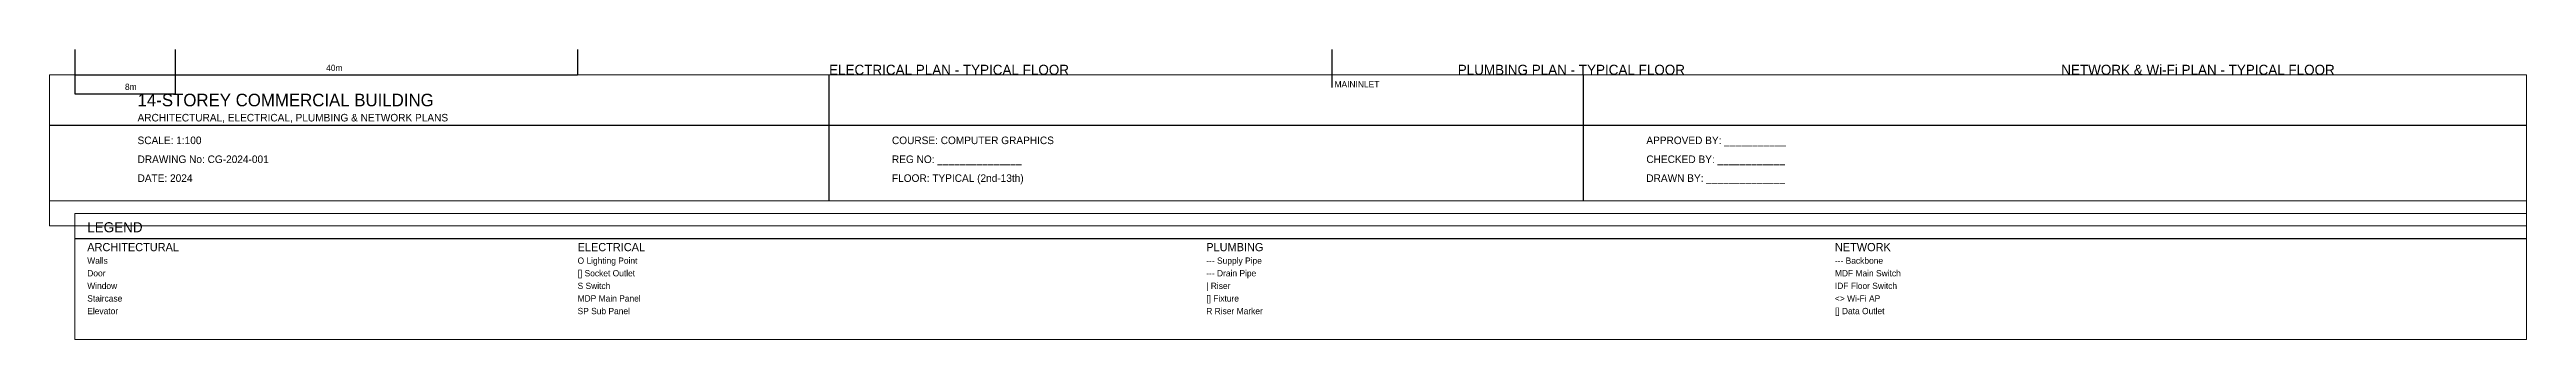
# Model space of a CAD drawing. Header units: metres. Extents: x -4 to 195, y -23 to 23.
# Drawn here: x -2 to 195, y -23 to 0 of the extents above; entities that cross this region are included whole.
import ezdxf

# ---------------------------------------------------------------- set-up
doc = ezdxf.new("R2010")
doc.units = ezdxf.units.M
for name, color, linetype in [('A-DIM', 7, 'Continuous'), ('BORDER', 7, 'Continuous'), ('E-TEXT', 7, 'Continuous'), ('LEGEND', 7, 'Continuous'), ('N-TEXT', 7, 'Continuous'), ('P-RISER', 1, 'Continuous'), ('P-TEXT', 7, 'Continuous'), ('TITLE', 7, 'Continuous')]:
    doc.layers.add(name, color=color, linetype=linetype)

msp = doc.modelspace()

# ---------------------------------------------------------------- texts
at = {"layer": 'A-DIM'}
for s, p in [('40m', (20, -1.7)), ('8m', (4, -3.2))]:
    msp.add_text(s, height=0.5, dxfattribs=at).set_placement(p)
at = {"layer": 'E-TEXT'}
msp.add_text('ELECTRICAL PLAN - TYPICAL FLOOR', height=0.8, dxfattribs=at).set_placement((60, -2))
at = {"layer": 'LEGEND'}
for s, height, p in [('LEGEND', 0.8, (1, -14.5)), ('ARCHITECTURAL', 0.65, (1, -16)), ('ELECTRICAL', 0.65, (40, -16)), ('PLUMBING', 0.65, (90, -16)), ('NETWORK', 0.65, (140, -16)), ('Walls', 0.5, (1, -17)), ('Door', 0.5, (1, -18)), ('O Lighting Point', 0.5, (40, -17)), ('[] Socket Outlet', 0.5, (40, -18)), ('--- Supply Pipe', 0.5, (90, -17)), ('--- Drain Pipe', 0.5, (90, -18)), ('--- Backbone', 0.5, (140, -17)), ('MDF Main Switch', 0.5, (140, -18)), ('Window', 0.5, (1, -19)), ('Staircase', 0.5, (1, -20)), ('S Switch', 0.5, (40, -19)), ('MDP Main Panel', 0.5, (40, -20)), ('[] Fixture', 0.5, (90, -20)), ('| Riser', 0.5, (90, -19)), ('<> Wi-Fi AP', 0.5, (140, -20)), ('IDF Floor Switch', 0.5, (140, -19)), ('Elevator', 0.5, (1, -21)), ('SP Sub Panel', 0.5, (40, -21)), ('R Riser Marker', 0.5, (90, -21)), ('[] Data Outlet', 0.5, (140, -21))]:
    msp.add_text(s, height=height, dxfattribs=at).set_placement(p)
at = {"layer": 'N-TEXT'}
msp.add_text('NETWORK & Wi-Fi PLAN - TYPICAL FLOOR', height=0.8, dxfattribs=at).set_placement((158, -2))
at = {"layer": 'P-TEXT'}
for s, height, p in [('PLUMBING PLAN - TYPICAL FLOOR', 0.8, (110, -2)), ('MAININLET', 0.5, (100.2, -3))]:
    msp.add_text(s, height=height, dxfattribs=at).set_placement(p)
at = {"layer": 'TITLE'}
for s, height, p in [('14-STOREY COMMERCIAL BUILDING', 1, (5, -4.5)), ('ARCHITECTURAL, ELECTRICAL, PLUMBING & NETWORK PLANS', 0.6, (5, -5.7)), ('SCALE: 1:100', 0.6, (5, -7.5)), ('COURSE: COMPUTER GRAPHICS', 0.6, (65, -7.5)), ('APPROVED BY: ___________', 0.6, (125, -7.5)), ('DRAWING No: CG-2024-001', 0.6, (5, -9)), ('REG NO: _______________', 0.6, (65, -9)), ('CHECKED BY: ____________', 0.6, (125, -9)), ('DATE: 2024', 0.6, (5, -10.5)), ('FLOOR: TYPICAL (2nd-13th)', 0.6, (65, -10.5)), ('DRAWN BY: ______________', 0.6, (125, -10.5))]:
    msp.add_text(s, height=height, dxfattribs=at).set_placement(p)

# ---------------------------------------------------------------- linework, layer by layer
at = {"layer": 'A-DIM'}
for p, q in [((0, 0), (0, -2)), ((0, 0), (0, -3.5)), ((8, 0), (8, -3.5)), ((40, 0), (40, -2)), ((0, -2), (40, -2)), ((0, -3.5), (8, -3.5))]:
    msp.add_line(p, q, dxfattribs=at)
at = {"layer": 'BORDER', "lineweight": 0}
msp.add_lwpolyline([(-2, -14), (195, -14), (195, -2), (-2, -2), (-2, -14)], dxfattribs=at)
at = {"layer": 'LEGEND'}
msp.add_line((0, -15), (195, -15), dxfattribs=at)
at = {"layer": 'LEGEND', "lineweight": 0}
msp.add_lwpolyline([(0, -23), (195, -23), (195, -13), (0, -13), (0, -23)], dxfattribs=at)
at = {"layer": 'P-RISER'}
msp.add_line((100, -3), (100, 0), dxfattribs=at)
at = {"layer": 'TITLE'}
for p, q in [((60, -12), (60, -2)), ((120, -12), (120, -2)), ((-2, -6), (195, -6))]:
    msp.add_line(p, q, dxfattribs=at)
at = {"layer": 'TITLE', "lineweight": 0}
msp.add_lwpolyline([(-2, -12), (195, -12), (195, -2), (-2, -2), (-2, -12)], dxfattribs=at)

msp.set_redraw_order([(e.dxf.handle, doc.entitydb.next_handle()) for e in msp.query("TEXT MTEXT ATTDEF DIMENSION ARC_DIMENSION")])  # texts and dimensions are drawn at this point

doc.saveas('drawing.dxf')
